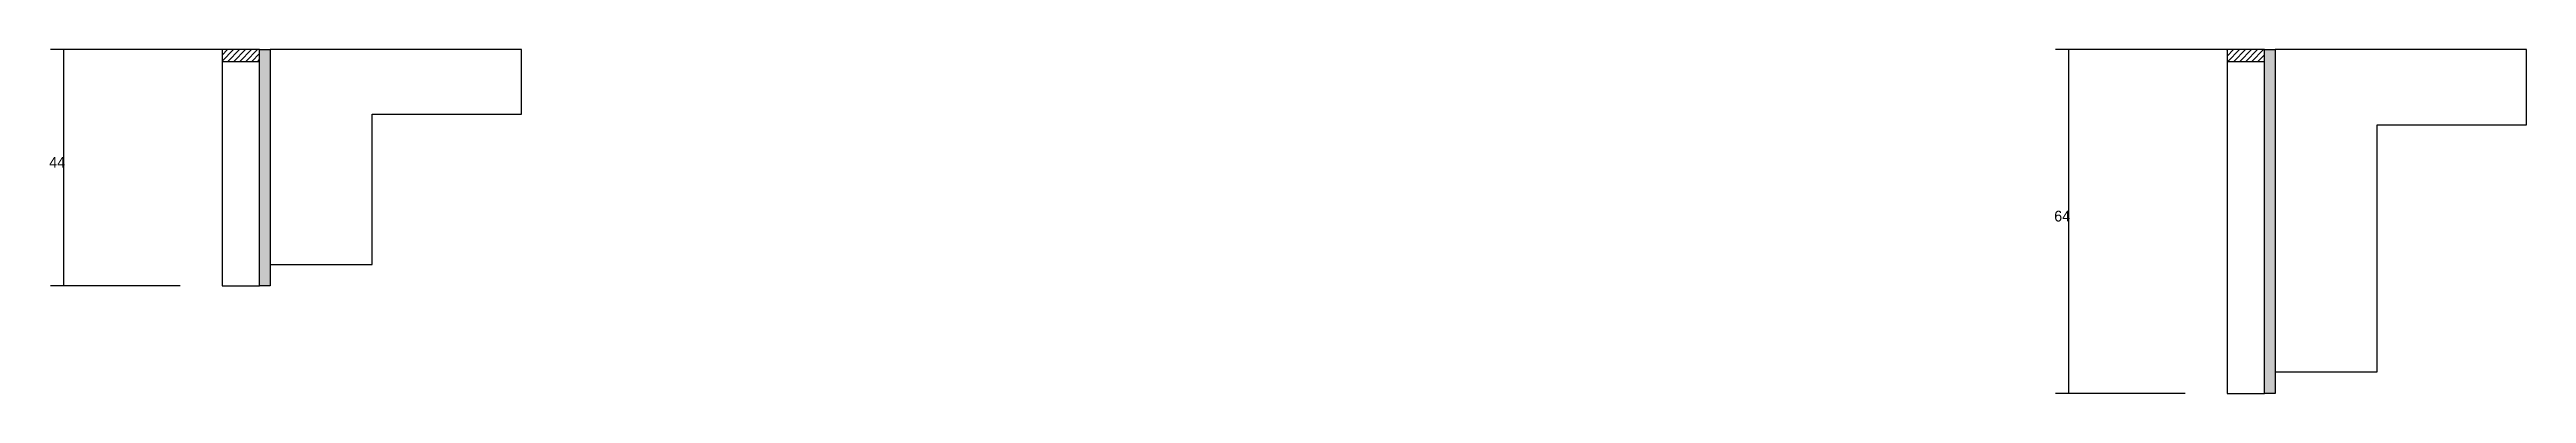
# Model space of a CAD drawing. Header units: metres. Extents: x 6391 to 8805, y 9014 to 10387.
# Drawn here: x 7658 to 8581, y 9019 to 9147 of the extents above; entities that cross this region are included whole.
import ezdxf

# ---------------------------------------------------------------- set-up
doc = ezdxf.new("R2010")
doc.units = ezdxf.units.M
for name, color, linetype in [('CONCRETO', 251, 'Continuous'), ('COTA', 241, 'Continuous'), ('Hachura', 253, 'Continuous'), ('Madeira', 126, 'Continuous'), ('Painéis', 200, 'Continuous')]:
    doc.layers.add(name, color=color, linetype=linetype)

msp = doc.modelspace()

# ---------------------------------------------------------------- texts
at = {"layer": 'COTA'}
for s, p in [('44', (7657.4, 9103.2)), ('64', (8404.6, 9083.2))]:
    msp.add_text(s, height=4, dxfattribs=at).set_placement(p)

# ---------------------------------------------------------------- hatches: boundary and pattern name
at = {"layer": 'Hachura'}
h = msp.add_hatch(dxfattribs=at)
h.set_pattern_fill('ANSI31', scale=0.5)
h.paths.add_polyline_path([(7735.8, 9142.8), (7735.8, 9147.2), (7735.8, 9147.2), (7721.8, 9147.2), (7721.8, 9147.2), (7721.8, 9142.8), (7721.8, 9142.8), (7735.8, 9142.8)])
h = msp.add_hatch(color=8, dxfattribs=at)
h.dxf.hatch_style = 1
h.paths.add_polyline_path([(7735.8, 9147.2), (7739.8, 9147.2), (7739.8, 9147.2), (7739.8, 9059.2), (7739.8, 9059.2), (7735.8, 9059.2), (7735.8, 9059.2), (7735.8, 9147.2)])
h = msp.add_hatch(dxfattribs=at)
h.set_pattern_fill('ANSI31', scale=0.5)
h.paths.add_polyline_path([(8483, 9142.8), (8483, 9147.2), (8483, 9147.2), (8469, 9147.2), (8469, 9147.2), (8469, 9142.8), (8469, 9142.8), (8483, 9142.8)])
h = msp.add_hatch(color=8, dxfattribs=at)
h.dxf.hatch_style = 1
h.paths.add_polyline_path([(8483, 9147.2), (8487, 9147.2), (8487, 9147.2), (8487, 9019.2), (8487, 9019.2), (8483, 9019.2), (8483, 9019.2), (8483, 9147.2)])

# ---------------------------------------------------------------- linework, layer by layer
at = {"layer": 'CONCRETO'}
for points in [[(7833.4, 9123.2), (7833.4, 9147.2), (7739.8, 9147.2), (7739.8, 9119.2), (7739.8, 9119.2), (7739.8, 9067.2), (7777.8, 9067.2), (7777.8, 9123.2)], [(8580.6, 9119.2), (8580.6, 9147.2), (8487, 9147.2), (8487, 9119.2), (8487, 9119.2), (8487, 9027.2), (8525, 9027.2), (8525, 9119.2)]]:
    msp.add_lwpolyline(points, close=True, dxfattribs=at)
at = {"layer": 'COTA'}
for p, q in [((7721.8, 9147.2), (7657.9, 9147.2)), ((7662.9, 9059.2), (7662.9, 9147.2)), ((8469, 9147.2), (8405.1, 9147.2)), ((8410.1, 9019.2), (8410.1, 9147.2)), ((7706.2, 9059.2), (7657.9, 9059.2)), ((8453.4, 9019.2), (8405.1, 9019.2))]:
    msp.add_line(p, q, dxfattribs=at)
at = {"layer": 'Madeira'}
for points in [[(7735.8, 9142.8), (7735.8, 9147.2), (7721.8, 9147.2), (7721.8, 9142.8)], [(7735.8, 9147.2), (7721.8, 9147.2), (7721.8, 9059.2), (7735.8, 9059.2)], [(8483, 9142.8), (8483, 9147.2), (8469, 9147.2), (8469, 9142.8)], [(8483, 9147.2), (8469, 9147.2), (8469, 9019.2), (8483, 9019.2)]]:
    msp.add_lwpolyline(points, close=True, dxfattribs=at)
at = {"layer": 'Painéis'}
for points in [[(7735.8, 9147.2), (7739.8, 9147.2), (7739.8, 9059.2), (7735.8, 9059.2)], [(8483, 9147.2), (8487, 9147.2), (8487, 9019.2), (8483, 9019.2)]]:
    msp.add_lwpolyline(points, close=True, dxfattribs=at)

msp.set_redraw_order([(e.dxf.handle, doc.entitydb.next_handle()) for e in msp.query("TEXT MTEXT ATTDEF DIMENSION ARC_DIMENSION")])  # texts and dimensions are drawn at this point

doc.saveas('drawing.dxf')
